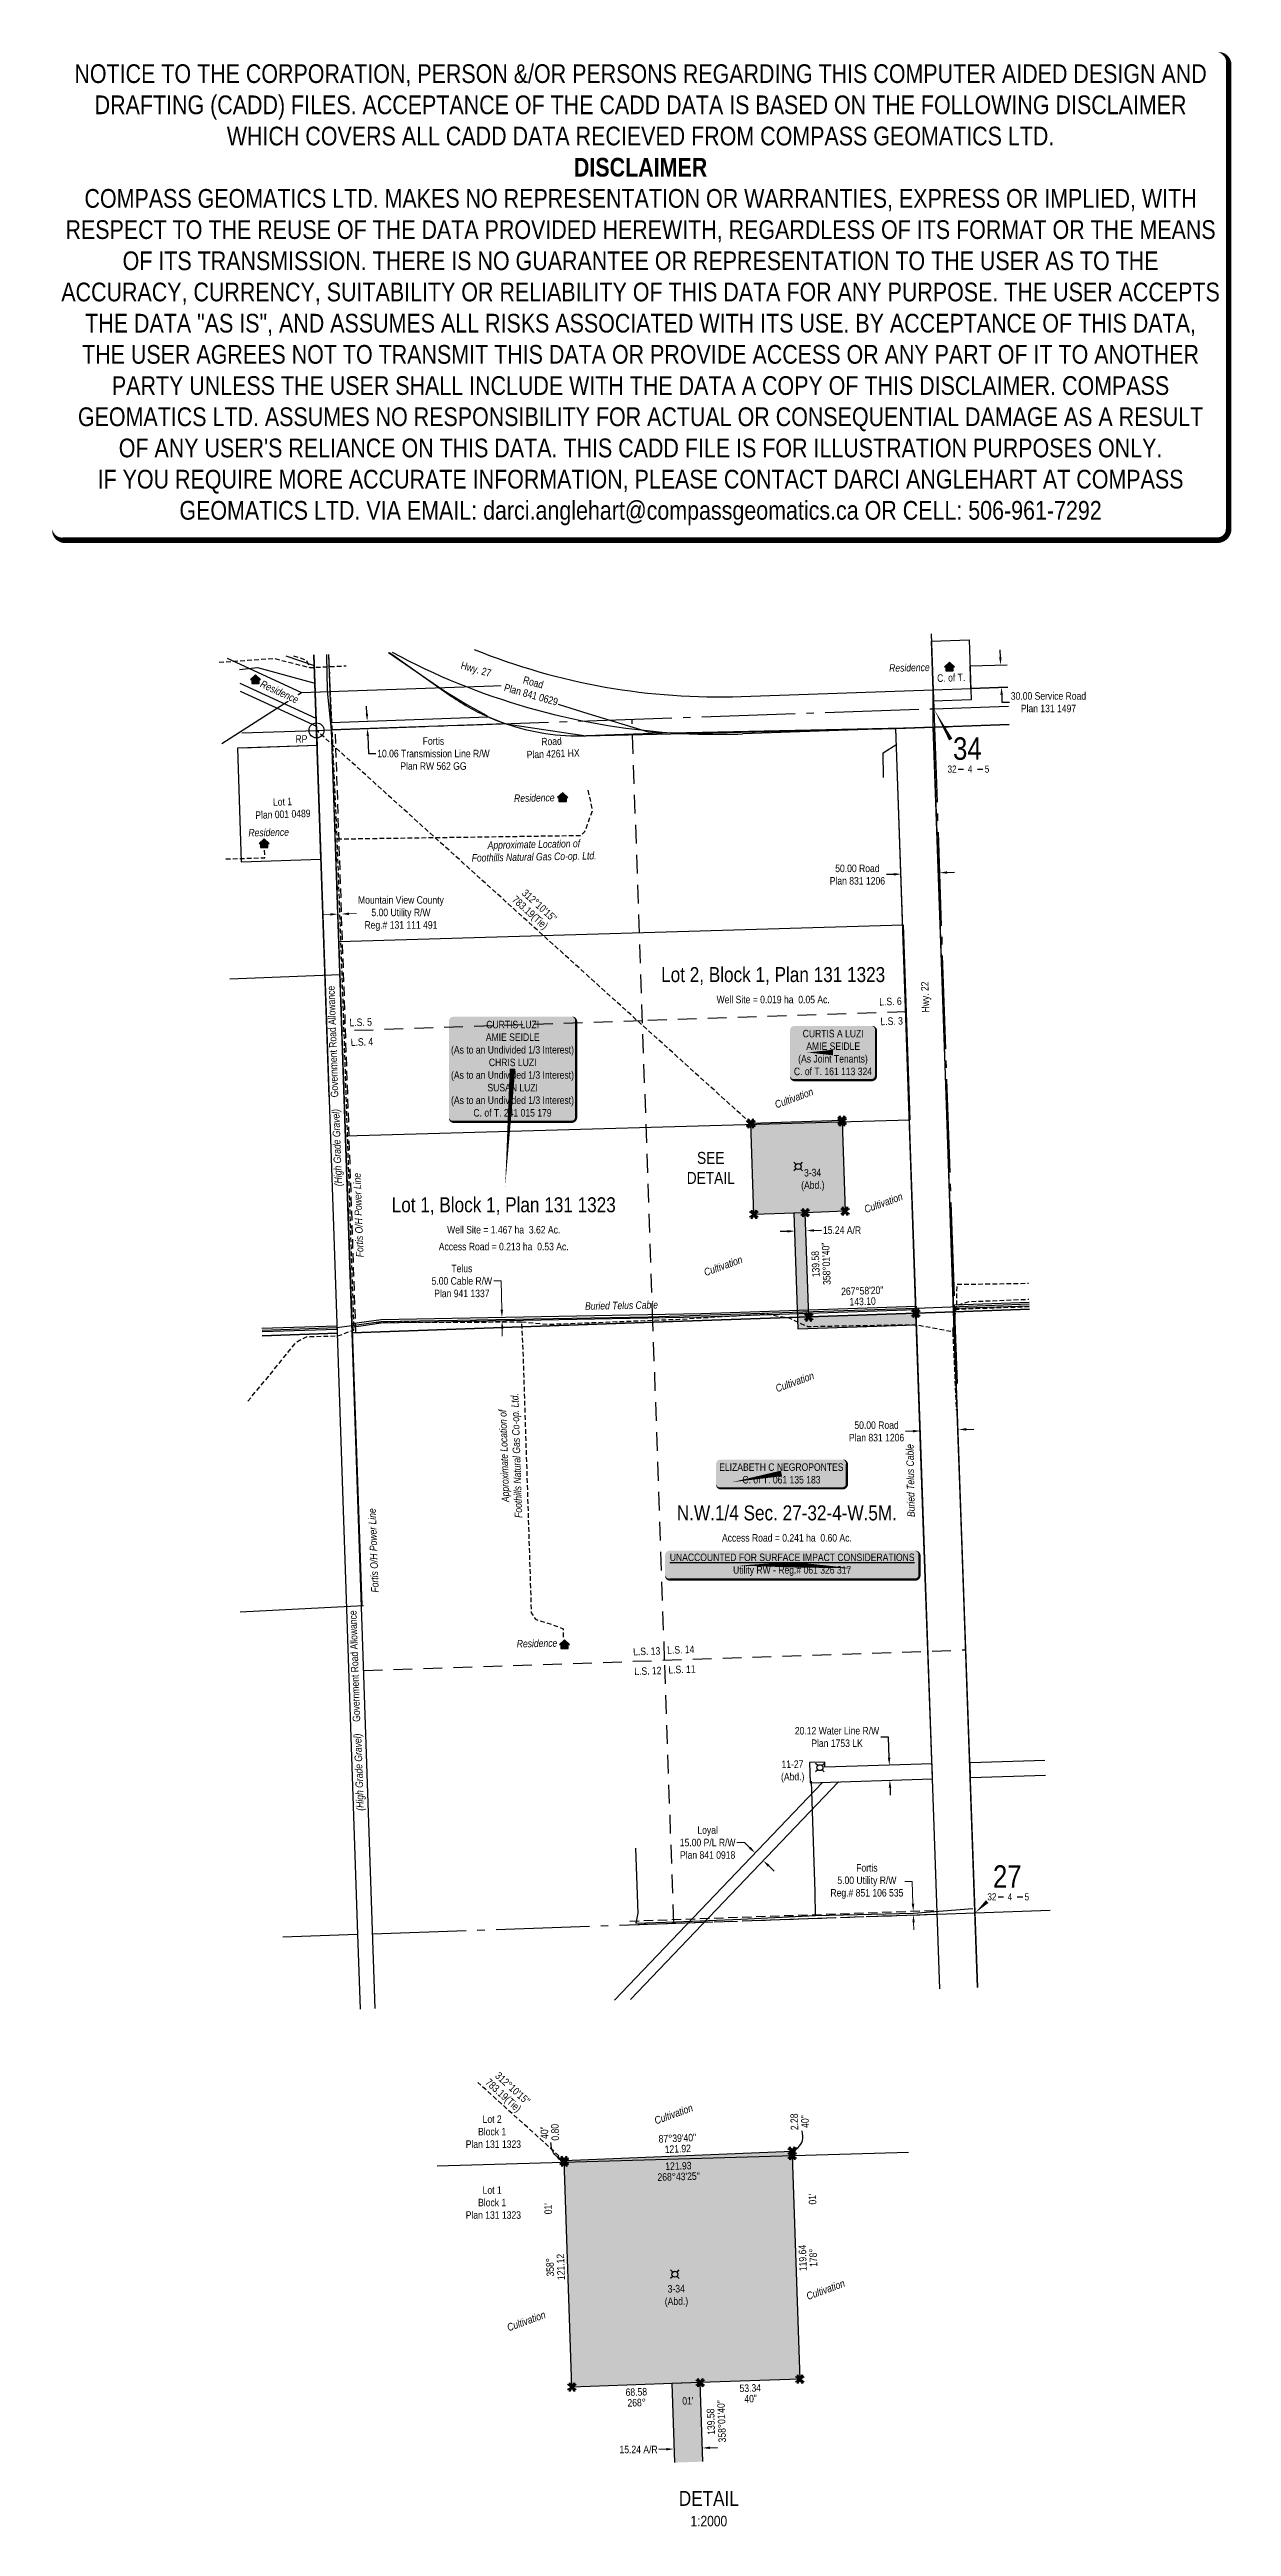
# Model space of a CAD drawing. Extents: x 672217 to 673797, y 5737988 to 5741297.
import ezdxf
from ezdxf.enums import TextEntityAlignment as Align

# ---------------------------------------------------------------- set-up
doc = ezdxf.new("R2010")
doc.units = 0
doc.header["$LTSCALE"] = 5
doc.header["$PDSIZE"] = 0.5
for name, pattern in [('foc-FLOWLINE', [3.75, 2.5, -1.25]), ('foc-LSD', [8, 5, -3]), ('foc-QUARTERLINE', [33, 25, -3, 2, -3]), ('foc-TIELINE', [1.875, 1.25, -0.625]), ('UG_PIPE', [1.875, 1.25, -0.625])]:
    doc.linetypes.add(name, pattern=pattern)
doc.layers.get('Defpoints').update_dxf_attribs({"color": 9})
for name, color, linetype in [('10', 1, 'Continuous'), ('35', 37, 'Continuous'), ('9', 3, 'Continuous'), ('AS-DRILL-T', 8, 'Continuous'), ('AS-OWNER', 7, 'Continuous'), ('AS-PIPE-UG', 44, 'UG_PIPE'), ('AS-POWER', 104, 'foc-POWER'), ('AS-RESIDENCE', 14, 'Continuous'), ('AS-TELUS', 224, 'foc-TEL'), ('C-RW', 13, 'Continuous'), ('C-SYMBOL', 7, 'Continuous'), ('CG-NOTES', 7, 'Continuous'), ('DETAIL-T', 7, 'Continuous'), ('F-EZE', 190, 'foc-FLOWLINE'), ('F-RW', 190, 'Continuous'), ('L-AREAREQUIRED', 7, 'Continuous'), ('L-BD', 7, 'Continuous'), ('L-MON', 1, 'Continuous'), ('L-QSEC', 8, 'foc-QUARTERLINE'), ('L-ROAD-T', 7, 'Continuous'), ('L-SEC', 7, 'Continuous'), ('L-SECLBL', 7, 'Continuous'), ('L-SECTION-LSD', 7, 'foc-LSD'), ('L-TIE', 7, 'foc-TIELINE'), ('L-TITLEDB', 4, 'Continuous'), ('L-TITLEDB-T', 4, 'Continuous'), ('P-PROPOSED', 10, 'Continuous'), ('P-PROPOSED-H', 21, 'Continuous'), ('P-TXT', 4, 'Continuous')]:
    doc.layers.add(name, color=color, linetype=linetype)
for name, color, linetype, lineweight in [('C-RW-T', 13, 'Continuous', 9), ('F-EZE-T', 190, 'Continuous', 9), ('F-RW-T', 190, 'Continuous', 9), ('T-TEXT', 48, 'Continuous', 18)]:
    doc.layers.add(name, color=color, linetype=linetype, lineweight=lineweight)
doc.layers.add('DISCLAIMER', color=7, linetype='Continuous', plot=False)
doc.styles.add('100L', font='ARIALN.TTF', dxfattribs={"height": 11})
doc.styles.add('175L', font='ARIALN.TTF', dxfattribs={"height": 20})
doc.styles.add('80', font='ARIALN.TTF', dxfattribs={"height": 10})
doc.styles.add('80CG', font='ARIALN.TTF', dxfattribs={"height": 10})
doc.styles.add('80L', font='ARIALN.TTF', dxfattribs={"height": 10})
doc.styles.add('80LS', font='ARIALNI.TTF', dxfattribs={"height": 10})
doc.styles.add('foc-LtypeFont', font='ARIALN.TTF', dxfattribs={"height": 7.35})
doc.styles.add('SIMPLEX', font='ARIALN.TTF')
doc.styles.get("Standard").update_dxf_attribs({"font": 'ARIALN.TTF'})
doc.linetypes.add('foc-POWER', pattern='A,6,-1,["P",foc-LtypeFont,S=0.2,R=0,X=-0.625,Y=-0.75],-1.24,4', length=12.24)
doc.linetypes.add('foc-TEL', pattern='A,2,-1,["T",foc-LtypeFont,S=0.2,R=0,X=-0.425,Y=-0.75],-1.24,8', length=12.24)
doc.dimstyles.new('Compass 5 000', dxfattribs={"dimscale": 5, "dimtxt": 9, "dimasz": 2, "dimexe": 0.2, "dimexo": 0.0625, "dimgap": 0.5, "dimtad": 0, "dimtih": 1, "dimtoh": 1, "dimzin": 0, "dimdsep": 46, "dimtxsty": '80CG', "dimcen": 0.1, "dimse1": 1, "dimse2": 1, "dimclrd": 256, "dimclrt": 256, "dimaunit": 1, "dimadec": 4, "dimazin": 0, "dimtfac": 0.06, "dimtofl": 0, "dimtmove": 0, "dimatfit": 1, "dimfxl": 0.2, "dimtolj": 1, "dimtzin": 0, "dimlwd": -1, "dimarcsym": 0})

msp = doc.modelspace()

# ---------------------------------------------------------------- texts
at = {"layer": 'AS-DRILL-T', "attachment_point": 5, "rotation": 1.069905, "style": '80CG'}
for s, insert, char_height, width in [('\\A1;3-34\\P(Abd.)', (673237.247, 5739786.567), 10, 30.59795), ('\\A1;11-27\\P(Abd.)', (673210.344, 5738996.238), 10, 30.59795), ('\\A1;3-34\\P(Abd.)', (673055.026, 5738295.438), 9.998, 76.49488)]:
    msp.add_mtext(s, dxfattribs=dict(at, insert=insert, char_height=char_height, width=width))
at = {"layer": 'AS-PIPE-UG', "char_height": 10, "width": 165.79577, "attachment_point": 5, "style": '80CG'}
for insert, rotation in [((672864.792, 5740225.217), 1.069905), ((672834.627, 5739418.176), 91.819111)]:
    msp.add_mtext('\\A1;{\\fArial Narrow|b0|i1|c0|p34;Approximate Location of\\PFoothills Natural Gas Co-op. Ltd.}', dxfattribs=dict(at, insert=insert, rotation=rotation))
at = {"layer": 'AS-POWER', "char_height": 10, "width": 112.50109, "attachment_point": 5, "rotation": 91.998315, "style": '80CG'}
for insert in [(672630.183, 5739739.632), (672650.412, 5739291.581)]:
    msp.add_mtext('\\A1;{\\fArial Narrow|b0|i1|c0|p34;Fortis O/H Power Line}', dxfattribs=dict(at, insert=insert))
at = {"layer": 'AS-RESIDENCE', "char_height": 10, "width": 53.94038, "attachment_point": 5, "rotation": 1.069905, "style": '80CG'}
for insert in [(673366.391, 5740470.942), (672865.159, 5740296.971), (672510.254, 5740250.87), (672868.813, 5739167.384)]:
    msp.add_mtext('\\A1;{\\fArial Narrow|b0|i1|c0|p34;Residence}', dxfattribs=dict(at, insert=insert))
at = {"layer": 'AS-TELUS', "char_height": 10, "width": 101.59041, "attachment_point": 5, "style": '80CG'}
for insert, rotation in [((672981.705, 5739618.928), 1.069905), ((673367.867, 5739384.983), 91.069905)]:
    msp.add_mtext('\\A1;{\\fArial Narrow|b0|i1|c0|p34;Buried Telus Cable}', dxfattribs=dict(at, insert=insert, rotation=rotation))
at = {"layer": 'C-SYMBOL', "color": 3, "style": '175L'}
for s, p in [('Lot 2, Block 1, Plan 131 1323', (673184.341, 5740044.987)), ('Lot 1, Block 1, Plan 131 1323', (672824.336, 5739737.434)), ('N.W.1/4 Sec. 27-32-4-W.5M.', (673202.722, 5739325.781))]:
    msp.add_text(s, height=20, dxfattribs=at).set_placement(p, align=Align.BOTTOM_CENTER)
at = {"layer": 'DETAIL-T', "color": 3, "attachment_point": 5, "style": '80CG'}
for s, insert, char_height, width in [('SEE\\PDETAIL', (673100.939, 5739802.667), 15.9967, 63.62314), ('DETAIL\\P{\\H0.7x;1:2000}', (673098.384, 5738011.372), 19.99592, 116.95103)]:
    msp.add_mtext(s, dxfattribs=dict(at, insert=insert, char_height=char_height, width=width))
at = {"layer": 'L-AREAREQUIRED', "color": 5, "char_height": 9.99796, "attachment_point": 8, "style": '80L'}
for s, insert in [('Well Site = 0.019 ha  0.05 Ac.', (673184.341, 5740022.491)), ('Well Site = 1.467 ha  3.62 Ac.', (672824.336, 5739714.938)), ('Access Road = 0.213 ha  0.53 Ac.', (672824.336, 5739692.443)), ('Access Road = 0.241 ha  0.60 Ac.', (673202.722, 5739303.285))]:
    msp.add_mtext(s, dxfattribs=dict(at, insert=insert))
at = {"layer": 'L-BD', "style": '80L'}
for s, height, rotation, p in [("312°10'15''", 9.99796, 317.8575, (672872.144, 5740153.164)), ('783.19(Tie)', 9.99796, 317.8575, (672858.835, 5740142.929)), ('783.19(Tie)', 9.99796, 317.8575, (672823.051, 5738562.811)), ("312°10'15''", 9.99796, 317.8575, (672836.361, 5738573.046)), ("268°43'25''", 9.99796, 1.6463, (673058.146, 5738455.086)), ('121.93', 9.998, 1.6463, (673057.736, 5738469.327))]:
    msp.add_text(s, height=height, rotation=rotation, dxfattribs=at).set_placement(p, align=Align.MIDDLE)
at = {"layer": 'L-BD'}
for s, rotation, p in [('139.58', 91.97567, (673241.008, 5739674.112)), ('358°01\'40"', 91.97567, (673255.246, 5739674.603)), ('267°58\'20"', 1.97567, (673303.41, 5739638.555)), ('143.10', 1.97567, (673303.901, 5739624.316)), ('40"', 91.97567, (672878.666, 5738513.781)), ('0.80', 91.97567, (672892.904, 5738514.272)), ('2.28', 91.97567, (673212.646, 5738528.198)), ("40''", 91.97567, (673226.885, 5738528.689)), ('87°39\'40"', 2.341763, (673056.36, 5738506.394)), ('121.92', 2.341763, (673056.943, 5738492.159)), ("01'", 91.97567, (672883.661, 5738412.186)), ("01'", 91.97567, (673236.844, 5738425.151)), ('121.12', 91.97567, (672900.539, 5738334.334)), ('119.64', 91.97567, (673223.749, 5738346.202)), ('178°', 91.97567, (673237.988, 5738346.693)), ('358°', 91.97567, (672886.301, 5738333.843)), ('68.58', 1.97567, (673001.508, 5738167.309)), ('268°', 1.97567, (673001.999, 5738153.07)), ("01'", 1.97567, (673070.381, 5738155.55)), ('358°01\'40"', 91.97567, (673115.402, 5738128.093)), ('53.34', 1.97567, (673153.787, 5738172.562)), ('40"', 1.97567, (673154.278, 5738158.323)), ('139.58', 91.97567, (673101.163, 5738127.602))]:
    msp.add_text(s, height=9.998, rotation=rotation, dxfattribs=at).set_placement(p, align=Align.MIDDLE_CENTER)
at = {"layer": 'L-ROAD-T', "style": '80L'}
for p in [(672595.808, 5739971.437), (672625.102, 5739137.046)]:
    msp.add_text('Government Road Allowance', height=10, rotation=91.955332, dxfattribs=at).set_placement(p, align=Align.MIDDLE_CENTER)
at = {"layer": 'L-SECTION-LSD', "style": '100L'}
for s, p in [('L.S. 6', (673326.297, 5740019.566)), ('L.S. 3', (673327.907, 5739993.259)), ('L.S. 5', (672618.464, 5739991.811)), ('L.S. 4', (672620.074, 5739965.504)), ('L.S. 13', (672997.356, 5739151.334)), ('L.S. 14', (673042.929, 5739153.404)), ('L.S. 12', (672998.966, 5739125.027)), ('L.S. 11', (673044.539, 5739127.097))]:
    msp.add_text(s, height=10, rotation=1.973222, dxfattribs=at).set_placement(p)
at = {"layer": 'L-TITLEDB', "char_height": 10, "attachment_point": 5, "style": '80CG'}
for s, insert, rotation in [('\\A1;Hwy. 27', (672786.957, 5740467.491), 344.257725), ('\\A1;Hwy. 22', (673388.957, 5740031.088), 91.964325)]:
    msp.add_mtext(s, dxfattribs=dict(at, insert=insert, rotation=rotation))
at = {"layer": 'L-TITLEDB', "char_height": 10, "attachment_point": 5, "rotation": 2.005448, "style": '80CG'}
for s, insert, width in [('\\A1;C. of T.', (673422.238, 5740457.514), 36.68254), ('\\A1;Road\\P Plan 4261 HX', (672888.494, 5740364.222), 101.59041), ('\\A1;Lot 1\\PPlan 001 0489', (672529.017, 5740283.487), 73.47653)]:
    msp.add_mtext(s, dxfattribs=dict(at, insert=insert, width=width))
at = {"layer": 'L-TITLEDB-T', "char_height": 9.99796, "width": 76.61916, "attachment_point": 2, "style": '175L'}
for s, insert in [('Lot 2\\PBlock 1\\P Plan 131 1323', (672808.889, 5738536.746)), ('Lot 1\\PBlock 1\\P Plan 131 1323', (672808.889, 5738442.027))]:
    msp.add_mtext(s, dxfattribs=dict(at, insert=insert))
at = {"layer": 'T-TEXT', "style": '80LS'}
for s, height, rotation, p in [('Cultivation', 9.99796, 20, (673212.147, 5739896.019)), ('(High Grade Gravel)', 10, 91.955332, (672601.425, 5739829.776)), ('Cultivation', 9.99796, 20, (673331.626, 5739756.099)), ('Cultivation', 9.99796, 20, (673117.511, 5739671.875)), ('Cultivation', 9.99796, 20, (673213.173, 5739516.721)), ('(High Grade Gravel)', 10, 91.955332, (672630.719, 5738995.385)), ('Cultivation', 9.99796, 20, (673051.303, 5738538.553)), ('Cultivation', 9.99796, 20, (673254.39, 5738303.987)), ('Cultivation', 9.99796, 20, (672854.446, 5738262.087))]:
    msp.add_text(s, height=height, rotation=rotation, dxfattribs=at).set_placement(p, align=Align.MIDDLE_CENTER)

# ---------------------------------------------------------------- blocks, each defined once
blk = doc.blocks.new('L-SECLBL')
at = {"layer": '9', "color": 7}
for p, q in [((-5.1, -27.8), (-12.3, -27.8)), ((20.7, -27.8), (13.5, -27.8))]:
    blk.add_line(p, q, dxfattribs=at)
at = {"layer": '10', "color": 2, "style": 'SIMPLEX'}
blk.add_attdef('SEC', text='', height=30, dxfattribs=at).set_placement((0, 0), align=Align.MIDDLE)
at = {"layer": '10', "color": 5, "style": '80L'}
blk.add_attdef('TWP', text='', height=9.5, dxfattribs=at).set_placement((-14.4, -27.4), align=Align.MIDDLE_RIGHT)
blk.add_attdef('RGE', text='', height=9.5, dxfattribs=at).set_placement((3.6, -27.4), align=Align.MIDDLE_CENTER)
blk.add_attdef('MER', text='', height=9.5, dxfattribs=at).set_placement((23.2, -27.4), align=Align.MIDDLE_LEFT)
blk = doc.blocks.new('*D22')
at = {"layer": 'Defpoints', "color": 0, "transparency": 16777216}
for p in [(673465.9, 5740474), (673488.3, 5740474.7), (673467, 5740444)]:
    blk.add_point(p, dxfattribs=at)
at = {"layer": 'L-TITLEDB', "transparency": 16777216}
for p, q in [((673488, 5740484.7), (673487.6, 5740494.7)), ((673489.7, 5740434.8), (673490, 5740424.8)), ((673490, 5740424.8), (673500, 5740424.8))]:
    blk.add_line(p, q, dxfattribs=at)
for points in [[(673489.6, 5740484.8), (673486.3, 5740484.7), (673488.3, 5740474.7)], [(673491.4, 5740434.8), (673488, 5740434.7), (673489.3, 5740444.8)]]:
    blk.add_solid(points, dxfattribs=at)
at = {"layer": 'L-TITLEDB', "transparency": 16777216, "insert": (673552.2, 5740424.8), "char_height": 10, "attachment_point": 5, "style": '80CG'}
blk.add_mtext('\\A1;30.00 Service Road\\PPlan 131 1497', dxfattribs=at)
blk = doc.blocks.new('*D23')
at = {"layer": 'Defpoints', "color": 0, "transparency": 16777216}
for p in [(673355.6, 5740195.2), (673369.7, 5739782.9), (673420.8, 5739784.6)]:
    blk.add_point(p, dxfattribs=at)
at = {"layer": 'L-TITLEDB-T', "transparency": 16777216}
for p, q in [((673345.6, 5740194.9), (673335.6, 5740194.5)), ((673416.7, 5740197.3), (673426.7, 5740197.7))]:
    blk.add_line(p, q, dxfattribs=at)
for points in [[(673345.5, 5740196.6), (673345.7, 5740193.2), (673355.6, 5740195.2)], [(673416.6, 5740199), (673416.7, 5740195.7), (673406.7, 5740197)]]:
    blk.add_solid(points, dxfattribs=at)
at = {"layer": 'L-TITLEDB-T', "transparency": 16777216, "insert": (673296.9, 5740194.5), "char_height": 10, "attachment_point": 5, "style": '80CG'}
blk.add_mtext('\\A1;50.00 Road\\PPlan 831 1206', dxfattribs=at)
blk = doc.blocks.new('*D24')
at = {"layer": 'Defpoints', "color": 0, "transparency": 16777216}
for p in [(672822, 5739603.1), (672832.9, 5739603.3), (672833, 5739598.3)]:
    blk.add_point(p, dxfattribs=at)
at = {"layer": 'F-RW-T', "transparency": 16777216}
for p, q in [((672821.1, 5739651.6), (672811.1, 5739651.6)), ((672821.8, 5739613.1), (672821.1, 5739651.6)), ((672822.2, 5739588.1), (672822.4, 5739578.1))]:
    blk.add_line(p, q, dxfattribs=at)
for points in [[(672823.4, 5739613.1), (672820.1, 5739613.1), (672822, 5739603.1)], [(672823.9, 5739588.1), (672820.6, 5739588.1), (672822.1, 5739598.1)]]:
    blk.add_solid(points, dxfattribs=at)
at = {"layer": 'F-RW-T', "transparency": 16777216, "insert": (672768.4, 5739651.6), "char_height": 10, "attachment_point": 5, "style": '80CG'}
blk.add_mtext('\\A1;Telus\\P5.00 Cable R/W\\PPlan 941 1337', dxfattribs=at)
blk = doc.blocks.new('*D25')
at = {"layer": 'Defpoints', "color": 0, "transparency": 16777216}
for p in [(672714, 5740402.2), (672642.3, 5740389.6), (672714.4, 5740392.2)]:
    blk.add_point(p, dxfattribs=at)
at = {"layer": 'F-RW', "transparency": 16777216}
for p, q in [((672641.6, 5740409.7), (672641.2, 5740419.7)), ((672642.6, 5740379.6), (672643.5, 5740356.2)), ((672643.5, 5740356.2), (672653.5, 5740356.2))]:
    blk.add_line(p, q, dxfattribs=at)
for points in [[(672643.2, 5740409.7), (672639.9, 5740409.6), (672641.9, 5740399.7)], [(672644.3, 5740379.7), (672641, 5740379.6), (672642.3, 5740389.6)]]:
    blk.add_solid(points, dxfattribs=at)
at = {"layer": 'F-RW', "transparency": 16777216, "insert": (672730.4, 5740356.2), "char_height": 10, "attachment_point": 5, "style": '80CG'}
blk.add_mtext('\\A1;Fortis\\P10.06 Transmission Line R/W\\PPlan RW 562 GG', dxfattribs=at)
blk = doc.blocks.new('*U26')
at = {"layer": '35', "color": 3}
blk.add_circle((0, 0), 10, dxfattribs=at)
at = {"layer": '35', "color": 3, "style": '80'}
blk.add_attdef('RP_001', (-28.1, -16.4), '', height=10, dxfattribs=at)
blk = doc.blocks.new('res_occ')
for points in [[(0.1, 0.89), (-1.26, -0.37), (1.46, -0.37)], [(-0.9, -1.43), (1.1, -1.43), (1.1, -0.37), (-0.9, -0.37)]]:
    blk.add_hatch(color=14).paths.add_polyline_path(points)
at = {"color": 14}
for points in [[(0.1, 0.89), (-1.26, -0.37), (1.46, -0.37)], [(-0.9, -1.43), (1.1, -1.43), (1.1, -0.37), (-0.9, -0.37)]]:
    blk.add_lwpolyline(points, close=True, dxfattribs=at)
blk = doc.blocks.new('*D27')
at = {"layer": 'C-RW-T', "transparency": 16777216}
for p, q in [((673145.9, 5738901.3), (673135.9, 5738901.3)), ((673153.1, 5738894.4), (673145.9, 5738901.3)), ((673178.4, 5738870.2), (673185.6, 5738863.3))]:
    blk.add_line(p, q, dxfattribs=at)
for points in [[(673154.3, 5738895.6), (673152, 5738893.2), (673160.3, 5738887.5)], [(673179.5, 5738871.4), (673177.2, 5738869), (673171.2, 5738877.1)]]:
    blk.add_solid(points, dxfattribs=at)
at = {"layer": 'Defpoints', "color": 0, "transparency": 16777216}
for p in [(673160.3, 5738887.5), (673145.9, 5738872.3), (673156.7, 5738862)]:
    blk.add_point(p, dxfattribs=at)
at = {"layer": 'C-RW-T', "transparency": 16777216, "insert": (673096.8, 5738901.3), "char_height": 10, "attachment_point": 5, "style": '80CG'}
blk.add_mtext('\\A1;Loyal\\P15.00 P/L R/W\\PPlan 841 0918', dxfattribs=at)
blk = doc.blocks.new('*D28')
at = {"layer": 'Defpoints', "color": 0, "transparency": 16777216}
for p in [(673297, 5739003.3), (673297.6, 5738983.3), (673339.6, 5739004.6)]:
    blk.add_point(p, dxfattribs=at)
at = {"layer": 'F-RW', "transparency": 16777216}
for p, q in [((673338.4, 5739042.3), (673328.4, 5739042.3)), ((673339.2, 5739014.6), (673338.4, 5739042.3)), ((673340.5, 5738974.6), (673340.8, 5738964.6))]:
    blk.add_line(p, q, dxfattribs=at)
for points in [[(673340.9, 5739014.7), (673337.6, 5739014.6), (673339.6, 5739004.6)], [(673342.2, 5738974.7), (673338.8, 5738974.6), (673340.2, 5738984.6)]]:
    blk.add_solid(points, dxfattribs=at)
at = {"layer": 'F-RW', "transparency": 16777216, "insert": (673269.7, 5739042.3), "char_height": 10, "attachment_point": 5, "style": '80CG'}
blk.add_mtext('\\A1;20.12 Water Line R/W\\PPlan 1753 LK', dxfattribs=at)
blk = doc.blocks.new('*D29')
at = {"layer": 'Defpoints', "color": 0, "transparency": 16777216}
for p in [(673381.2, 5739451.3), (673381.4, 5739447.4), (673432.5, 5739449.1)]:
    blk.add_point(p, dxfattribs=at)
at = {"layer": 'L-TITLEDB-T', "transparency": 16777216}
for p, q in [((673371.2, 5739451), (673361.3, 5739450.6)), ((673442.3, 5739453.4), (673452.3, 5739453.7))]:
    blk.add_line(p, q, dxfattribs=at)
for points in [[(673371.2, 5739452.6), (673371.3, 5739449.3), (673381.2, 5739451.3)], [(673442.3, 5739455.1), (673442.4, 5739451.7), (673432.3, 5739453.1)]]:
    blk.add_solid(points, dxfattribs=at)
at = {"layer": 'L-TITLEDB-T', "transparency": 16777216, "insert": (673322.5, 5739450.6), "char_height": 10, "attachment_point": 5, "style": '80CG'}
blk.add_mtext('\\A1;50.00 Road\\PPlan 831 1206', dxfattribs=at)
blk = doc.blocks.new('TEMP')
h = blk.add_hatch(color=255)
h.dxf.hatch_style = 1
h.paths.add_polyline_path([(0, 0.25), (-0.67, 1.15), (-0.67, 0.67), (-1.15, 0.67), (-0.25, 0), (-1.15, -0.67), (-0.67, -0.67), (-0.67, -1.15), (0, -0.25), (0.67, -1.15), (0.67, -0.67), (1.15, -0.67), (0.25, 0), (1.15, 0.67), (0.67, 0.67), (0.67, 1.15)])
h.paths.add_polyline_path([(0.57, 0.85), (0.57, 0.57), (0.85, 0.57), (0.08, 0), (0.85, -0.57), (0.57, -0.57), (0.57, -0.85), (0, -0.08), (-0.57, -0.85), (-0.57, -0.57), (-0.85, -0.57), (-0.08, 0), (-0.85, 0.57), (-0.57, 0.57), (-0.57, 0.85), (0, 0.08)], flags=16)
h = blk.add_hatch(color=1)
h.dxf.hatch_style = 1
h.paths.add_polyline_path([(0, 0.08), (-0.57, 0.85), (-0.57, 0.57), (-0.85, 0.57), (-0.08, 0), (-0.85, -0.57), (-0.57, -0.57), (-0.57, -0.85), (0, -0.08), (0.57, -0.85), (0.57, -0.57), (0.85, -0.57), (0.08, 0), (0.85, 0.57), (0.57, 0.57), (0.57, 0.85)])
at = {"color": 1}
for p, q in [((-0.08, 0), (0.08, 0)), ((0, 0.08), (0, -0.08))]:
    blk.add_line(p, q, dxfattribs=at)
at = {"color": 255, "flags": 128}
blk.add_lwpolyline([(-0.25, 0), (-1.15, 0.67), (-0.67, 0.67), (-0.67, 1.15), (0, 0.25), (0.67, 1.15), (0.67, 0.67), (1.15, 0.67), (0.25, 0), (1.15, -0.67), (0.67, -0.67), (0.67, -1.15), (0, -0.25), (-0.67, -1.15), (-0.67, -0.67), (-1.15, -0.67)], close=True, dxfattribs=at)
at = {"color": 1, "flags": 128}
blk.add_lwpolyline([(-0.08, 0), (-0.85, 0.57), (-0.57, 0.57), (-0.57, 0.85), (0, 0.08), (0.57, 0.85), (0.57, 0.57), (0.85, 0.57), (0.08, 0), (0.85, -0.57), (0.57, -0.57), (0.57, -0.85), (0, -0.08), (-0.57, -0.85), (-0.57, -0.57), (-0.85, -0.57)], close=True, dxfattribs=at)
blk = doc.blocks.new('*D30')
at = {"layer": 'Defpoints', "color": 0, "transparency": 16777216}
for p in [(673212.9, 5739735.2), (673228.2, 5739735.7), (673228.8, 5739718.8)]:
    blk.add_point(p, dxfattribs=at)
at = {"layer": 'P-TXT', "transparency": 16777216}
for p, q in [((673203.5, 5739717.9), (673193.5, 5739717.6)), ((673238.8, 5739719.1), (673249.1, 5739719.5))]:
    blk.add_line(p, q, dxfattribs=at)
for points in [[(673203.5, 5739719.6), (673203.6, 5739716.3), (673213.5, 5739718.3)], [(673238.7, 5739720.8), (673238.8, 5739717.5), (673228.8, 5739718.8)]]:
    blk.add_solid(points, dxfattribs=at)
at = {"layer": 'P-TXT', "transparency": 16777216, "insert": (673276.4, 5739719.5), "char_height": 10, "attachment_point": 5, "style": '80CG'}
blk.add_mtext('\\A1;15.24 A/R', dxfattribs=at)
blk = doc.blocks.new('A$C4D14367F')
for p, q in [((0.57, 1.71), (0, 2.28)), ((0.57, 0.57), (0, 0)), ((1.71, 1.71), (2.28, 2.28)), ((2.28, 0), (1.71, 0.57))]:
    blk.add_line(p, q)
blk.add_circle((1.14, 1.14), 0.8)
blk = doc.blocks.new('*U32')
h = blk.add_hatch(color=59)
edge = h.paths.add_edge_path()
edge.add_line((-81.5, -20), (81.5, -20))
edge.add_arc((81.5, -14), 6, 270, 360)
edge.add_line((87.5, -14), (87.5, 12.5))
edge.add_arc((81.5, 12.5), 6, 0, 90)
edge.add_line((81.5, 18.5), (-81.5, 18.5))
edge.add_arc((-81.5, 12.5), 6, 90, 180)
edge.add_line((-87.5, 12.5), (-87.5, -14))
edge.add_arc((-81.5, -14), 6, 180, 270)
at = {"color": 1, "flags": 128}
blk.add_lwpolyline([(-81.5, -20, 3, 3, 0), (81.5, -20, 3, 3, 0.414214), (87.5, -14, 3, 3, 0), (87.5, 12.5, 3, 0, 0.414214), (81.5, 18.5, 0, 0, 0), (-81.5, 18.5, 0, 0, 0.414214), (-87.5, 12.5, 0, 0, 0), (-87.5, -14, 0, 3, 0.414214)], format="xyseb", close=True, dxfattribs=at)
blk.add_lwpolyline([(-66.5, -11.8, 0, 7.5, 0), (0, 0, 0, 0, 0)], format="xyseb", dxfattribs=at)
at = {"color": 1, "style": '80'}
blk.add_attdef('ENTER_TEXT_001', (-36, -5), '', height=10, dxfattribs=at)
blk = doc.blocks.new('*U38')
h = blk.add_hatch(color=59)
edge = h.paths.add_edge_path()
edge.add_line((-79, -71), (79, -71))
edge.add_arc((79, -65), 6, 270, 360)
edge.add_line((85, -65), (85, 63.5))
edge.add_arc((79, 63.5), 6, 0, 90)
edge.add_line((79, 69.5), (-79, 69.5))
edge.add_arc((-79, 63.5), 6, 90, 180)
edge.add_line((-85, 63.5), (-85, -65))
edge.add_arc((-79, -65), 6, 180, 270)
at = {"color": 1, "flags": 128}
blk.add_lwpolyline([(-79, -71, 3, 3, 0), (79, -71, 3, 3, 0.414214), (85, -65, 3, 3, 0), (85, 63.5, 3, 0, 0.414214), (79, 69.5, 0, 0, 0), (-79, 69.5, 0, 0, 0.414214), (-85, 63.5, 0, 0, 0), (-85, -65, 0, 3, 0.414214)], format="xyseb", close=True, dxfattribs=at)
blk.add_lwpolyline([(-9.9, -158.6, 0, 7.5, 0), (0, 0, 0, 0, 0)], format="xyseb", dxfattribs=at)
at = {"color": 1, "style": '80'}
blk.add_attdef('ENTER_TEXT_001', (-36, -5), '', height=10, dxfattribs=at)
blk = doc.blocks.new('*U33')
h = blk.add_hatch(color=59)
edge = h.paths.add_edge_path()
edge.add_line((-51.5, -37), (51.5, -37))
edge.add_arc((51.5, -31), 6, 270, 360)
edge.add_line((57.5, -31), (57.5, 29.5))
edge.add_arc((51.5, 29.5), 6, 0, 90)
edge.add_line((51.5, 35.5), (-51.5, 35.5))
edge.add_arc((-51.5, 29.5), 6, 90, 180)
edge.add_line((-57.5, 29.5), (-57.5, -31))
edge.add_arc((-51.5, -31), 6, 180, 270)
at = {"color": 1, "flags": 128}
blk.add_lwpolyline([(-51.5, -37, 3, 3, 0), (51.5, -37, 3, 3, 0.414214), (57.5, -31, 3, 3, 0), (57.5, 29.5, 3, 0, 0.414214), (51.5, 35.5, 0, 0, 0), (-51.5, 35.5, 0, 0, 0.414214), (-57.5, 29.5, 0, 0, 0), (-57.5, -31, 0, 3, 0.414214)], format="xyseb", close=True, dxfattribs=at)
blk.add_lwpolyline([(-34.1, 0, 0, 7.5, 0), (0, 0, 0, 0, 0)], format="xyseb", dxfattribs=at)
at = {"color": 1, "style": '80'}
blk.add_attdef('ENTER_TEXT_001', (-36, -5), '', height=10, dxfattribs=at)
blk = doc.blocks.new('*U36')
h = blk.add_hatch(color=255)
edge = h.paths.add_edge_path()
edge.add_line((-164, -20), (164, -20))
edge.add_arc((164, -14), 6, 270, 360)
edge.add_line((170, -14), (170, 12.5))
edge.add_arc((164, 12.5), 6, 0, 90)
edge.add_line((164, 18.5), (-164, 18.5))
edge.add_arc((-164, 12.5), 6, 90, 180)
edge.add_line((-170, 12.5), (-170, -14))
edge.add_arc((-164, -14), 6, 180, 270)
at = {"color": 1, "flags": 128}
blk.add_lwpolyline([(-164, -20, 3, 3, 0), (164, -20, 3, 3, 0.414214), (170, -14, 3, 3, 0), (170, 12.5, 3, 0, 0.414214), (164, 18.5, 0, 0, 0), (-164, 18.5, 0, 0, 0.414214), (-170, 12.5, 0, 0, 0), (-170, -14, 0, 3, 0.414214)], format="xyseb", close=True, dxfattribs=at)
for points in [[(-71, -1.2, 0, 7.5, 0), (0, 0, 0, 0, 0)], [(80.3, -4.9, 0, 7.5, 0), (0, 0, 0, 0, 0)]]:
    blk.add_lwpolyline(points, format="xyseb", dxfattribs=at)
at = {"color": 1, "style": '80'}
blk.add_attdef('ENTER_TEXT_001', (-26.8, -4.9), '', height=10, dxfattribs=at)
blk = doc.blocks.new('*D34')
at = {"layer": 'Defpoints', "color": 0, "transparency": 16777216}
for p in [(672602.7, 5740140.9), (672607.7, 5740141.9), (672607.7, 5740141.1)]:
    blk.add_point(p, dxfattribs=at)
at = {"layer": 'F-EZE-T', "transparency": 16777216}
for p, q in [((672592.7, 5740141.3), (672582.7, 5740141)), ((672617.7, 5740142.2), (672627.7, 5740142.5))]:
    blk.add_line(p, q, dxfattribs=at)
for points in [[(672592.6, 5740143), (672592.7, 5740139.7), (672602.7, 5740141.7)], [(672617.6, 5740143.9), (672617.7, 5740140.5), (672607.7, 5740141.9)]]:
    blk.add_solid(points, dxfattribs=at)
at = {"layer": 'F-EZE-T', "transparency": 16777216, "insert": (672687, 5740142.5), "char_height": 10, "attachment_point": 5, "style": '80CG'}
blk.add_mtext('\\A1;Mountain View County\\P5.00 Utility R/W\\PReg.# 131 111 491', dxfattribs=at)
blk = doc.blocks.new('*D35')
at = {"layer": 'Defpoints', "color": 0, "transparency": 16777216}
for p in [(673361.4, 5738809.3), (673361.6, 5738804.3), (673371.6, 5738809.6)]:
    blk.add_point(p, dxfattribs=at)
at = {"layer": 'F-EZE-T', "transparency": 16777216}
for p, q in [((673370.2, 5738849.4), (673360.2, 5738849.4)), ((673371.2, 5738819.6), (673370.2, 5738849.4)), ((673372.1, 5738794.7), (673372.4, 5738784.7))]:
    blk.add_line(p, q, dxfattribs=at)
for points in [[(673372.9, 5738819.7), (673369.5, 5738819.6), (673371.6, 5738809.6)], [(673373.7, 5738794.7), (673370.4, 5738794.6), (673371.7, 5738804.6)]]:
    blk.add_solid(points, dxfattribs=at)
at = {"layer": 'F-EZE-T', "transparency": 16777216, "insert": (673309.6, 5738849.4), "char_height": 10, "attachment_point": 5, "style": '80CG'}
blk.add_mtext('\\A1;Fortis\\P5.00 Utility R/W\\PReg.# 851 106 535', dxfattribs=at)
blk = doc.blocks.new('*D37')
at = {"layer": 'Defpoints', "color": 0, "transparency": 16777216}
for p in [(673049.4, 5738159.9), (673087.5, 5738161.2), (673089.9, 5738092.4)]:
    blk.add_point(p, dxfattribs=at)
at = {"layer": 'P-TXT', "transparency": 16777216}
for p, q in [((673041.8, 5738090.7), (673031.8, 5738090.4)), ((673099.8, 5738092.7), (673109.8, 5738093.1))]:
    blk.add_line(p, q, dxfattribs=at)
for points in [[(673041.7, 5738092.4), (673041.8, 5738089.1), (673051.8, 5738091.1)], [(673099.8, 5738094.4), (673099.9, 5738091.1), (673089.9, 5738092.4)]]:
    blk.add_solid(points, dxfattribs=at)
at = {"layer": 'P-TXT', "transparency": 16777216, "insert": (673004.5, 5738090.4), "char_height": 10, "attachment_point": 5, "style": '80CG'}
blk.add_mtext('\\A1;15.24 A/R', dxfattribs=at)
blk = doc.blocks.new('Disclaimer_Legal')
at = {"layer": 'DISCLAIMER', "color": 254, "flags": 128}
blk.add_lwpolyline([(-3613, -1105, 37.5, 37.5, 0), (4096, -1105, 37.5, 37.5, 0.414214), (4171, -1030, 37.5, 37.5, 0), (4171, 2079, 37.5, 0, 0.414214), (4096, 2154, 0, 0, 0), (-3613, 2154, 0, 0, 0.414214), (-3688, 2079, 0, 0, 0), (-3688, -1030, 0, 37.5, 0.414214)], format="xyseb", close=True, dxfattribs=at)
at = {"layer": 'DISCLAIMER', "color": 254, "insert": (242, 534), "char_height": 125, "width": 7717.57, "attachment_point": 5, "style": '80'}
blk.add_mtext('NOTICE TO THE CORPORATION, PERSON &/OR PERSONS REGARDING THIS COMPUTER AIDED DESIGN AND DRAFTING (CADD) FILES. ACCEPTANCE OF THE CADD DATA IS BASED ON THE FOLLOWING DISCLAIMER WHICH COVERS ALL CADD DATA RECIEVED FROM COMPASS GEOMATICS LTD.\\P{\\fArial Narrow|b1|i0|c0|p34;DISCLAIMER}\\PCOMPASS GEOMATICS LTD. MAKES NO REPRESENTATION OR WARRANTIES, EXPRESS OR IMPLIED, WITH RESPECT TO THE REUSE OF THE DATA PROVIDED HEREWITH, REGARDLESS OF ITS FORMAT OR THE MEANS OF ITS TRANSMISSION. THERE IS NO GUARANTEE OR REPRESENTATION TO THE USER AS TO THE ACCURACY, CURRENCY, SUITABILITY OR RELIABILITY OF THIS DATA FOR ANY PURPOSE. THE USER ACCEPTS THE DATA "AS IS", AND ASSUMES ALL RISKS ASSOCIATED WITH ITS USE. BY ACCEPTANCE OF THIS DATA, THE USER AGREES NOT TO TRANSMIT THIS DATA OR PROVIDE ACCESS OR ANY PART OF IT TO ANOTHER PARTY UNLESS THE USER SHALL INCLUDE WITH THE DATA A COPY OF THIS DISCLAIMER. COMPASS GEOMATICS LTD. ASSUMES NO RESPONSIBILITY FOR ACTUAL OR CONSEQUENTIAL DAMAGE AS A RESULT OF ANY USER\'S RELIANCE ON THIS DATA. THIS CADD FILE IS FOR ILLUSTRATION PURPOSES ONLY.\\PIF YOU REQUIRE MORE ACCURATE INFORMATION, PLEASE CONTACT DARCI ANGLEHART AT COMPASS GEOMATICS LTD. VIA EMAIL: darci.anglehart@compassgeomatics.ca OR CELL: 506-961-7292', dxfattribs=at)

# ---------------------------------------------------------------- dimensions: what is measured, and where the dimension line sits
at = {"layer": 'C-RW-T'}
dim = msp.add_linear_dim(base=(673160.349, 5738887.466), p1=(673156.733, 5738862.022), p2=(673145.917, 5738872.346), angle=136.33425, text='Loyal\\P15.00 P/L R/W\\PPlan 841 0918', dimstyle='Compass 5 000', dxfattribs=at)
dim.commit()
dim.dimension.update_dxf_attribs({"geometry": '*D27', "text_midpoint": (673096.795, 5738901.275), "dimtype": 161})
at = {"layer": 'F-EZE-T'}
for base, p1, p2, angle, text, picture, middle in [((672607.68, 5740141.862), (672602.711, 5740140.881), (672607.708, 5740141.052), 1.955366, 'Mountain View County\\P5.00 Utility R/W\\PReg.# 131 111 491', '*D34', (672687, 5740142.544)), ((673371.559, 5738809.642), (673361.61, 5738804.294), (673361.437, 5738809.291), 91.985358, 'Fortis\\P5.00 Utility R/W\\PReg.# 851 106 535', '*D35', (673309.63, 5738849.358))]:
    dim = msp.add_linear_dim(base=base, p1=p1, p2=p2, angle=angle, text=text, dimstyle='Compass 5 000', dxfattribs=at)
    dim.commit()
    dim.dimension.update_dxf_attribs({"geometry": picture, "text_midpoint": middle, "dimtype": 161})
at = {"layer": 'F-RW'}
for base, p1, p2, angle, text, picture, middle in [((672642.278, 5740389.633), (672714.049, 5740402.241), (672714.406, 5740392.194), 272.033303, 'Fortis\\P10.06 Transmission Line R/W\\PPlan RW 562 GG', '*D25', (672730.433, 5740356.194)), ((673339.56, 5739004.631), (673297.628, 5738983.254), (673296.993, 5739003.283), 91.815091, '20.12 Water Line R/W\\PPlan 1753 LK', '*D28', (673269.727, 5739042.303))]:
    dim = msp.add_linear_dim(base=base, p1=p1, p2=p2, angle=angle, text=text, dimstyle='Compass 5 000', dxfattribs=at)
    dim.commit()
    dim.dimension.update_dxf_attribs({"geometry": picture, "text_midpoint": middle, "dimtype": 161})
at = {"layer": 'F-RW-T'}
dim = msp.add_linear_dim(base=(672821.96, 5739603.085), p1=(672833.014, 5739598.293), p2=(672832.92, 5739603.29), angle=91.069905, text='Telus\\P5.00 Cable R/W\\PPlan 941 1337', dimstyle='Compass 5 000', dxfattribs=at)
dim.commit()
dim.dimension.update_dxf_attribs({"geometry": '*D24', "text_midpoint": (672768.405, 5739651.561), "dimtype": 161})
at = {"layer": 'L-TITLEDB'}
dim = msp.add_linear_dim(base=(673488.317, 5740474.731), p1=(673466.964, 5740443.98), p2=(673465.932, 5740473.96), angle=91.971871, text='30.00 Service Road\\PPlan 131 1497', dimstyle='Compass 5 000', dxfattribs=at)
dim.commit()
dim.dimension.update_dxf_attribs({"geometry": '*D22', "text_midpoint": (673552.199, 5740424.763), "dimtype": 161})
at = {"layer": 'L-TITLEDB-T'}
dim = msp.add_linear_dim(base=(673355.6, 5740195.233), p1=(673420.817, 5739784.649), p2=(673369.742, 5739782.897), angle=181.964346, text='50.00 Road\\PPlan 831 1206', dimstyle='Compass 5 000', dxfattribs=at)
dim.commit()
dim.dimension.update_dxf_attribs({"geometry": '*D23', "text_midpoint": (673296.877, 5740194.548), "dimtype": 161})
dim = msp.add_aligned_dim(p1=(673432.455, 5739449.12), p2=(673381.379, 5739447.369), distance=-3.944, text='50.00 Road\\PPlan 831 1206', dimstyle='Compass 5 000', dxfattribs=at)
dim.commit()
dim.dimension.update_dxf_attribs({"geometry": '*D29', "text_midpoint": (673322.521, 5739450.625)})
at = {"layer": 'P-TXT'}
for base, p1, p2, picture, middle in [((673228.762, 5739718.803), (673212.948, 5739735.176), (673228.179, 5739735.701), '*D30', (673276.402, 5739719.505)), ((673089.851, 5738092.394), (673049.399, 5738159.923), (673087.476, 5738161.236), '*D37', (673004.504, 5738090.391))]:
    dim = msp.add_linear_dim(base=base, p1=p1, p2=p2, angle=1.97567, text='15.24 A/R', dimstyle='Compass 5 000', dxfattribs=at)
    dim.commit()
    dim.dimension.update_dxf_attribs({"geometry": picture, "text_midpoint": middle, "dimtype": 161})

# ---------------------------------------------------------------- hatches: boundary and pattern name
at = {"layer": 'P-PROPOSED-H'}
h = msp.add_hatch(color=256, dxfattribs=at)
h.dxf.hatch_style = 1
h.paths.add_polyline_path([(673276.313, 5739866.533), (673276.391, 5739864.255), (673280.508, 5739744.71), (673227.21, 5739742.875), (673158.685, 5739740.515), (673154.49, 5739862.338)])
h = msp.add_hatch(color=256, dxfattribs=at)
h.dxf.hatch_style = 1
h.paths.add_polyline_path([(673374.994, 5739608.468), (673232.013, 5739603.405), (673227.21, 5739742.875), (673211.982, 5739742.37), (673217.31, 5739587.638), (673375.536, 5739593.241)])
h = msp.add_hatch(color=256, dxfattribs=at)
h.dxf.hatch_style = 1
h.paths.add_polyline_path([(673209.575, 5738488.894), (673209.772, 5738483.199), (673220.081, 5738184.352), (673086.837, 5738179.756), (672915.524, 5738173.847), (672905.086, 5738476.443)])
h = msp.add_hatch(color=256, dxfattribs=at)
h.dxf.hatch_style = 1
h.paths.add_polyline_path([(673052.409, 5738072.897), (673090.478, 5738074.211), (673086.837, 5738179.756), (673048.768, 5738178.443)])

# ---------------------------------------------------------------- linework, layer by layer
at = {"layer": 'AS-PIPE-UG', "flags": 128}
for points in [[(672443.931, 5740478.278), (672517.214, 5740483.452), (672565.297, 5740471.198), (672613.667, 5740473.414)], [(672482.276, 5739490.898), (672510.074, 5739524.027), (672547.065, 5739570.087), (672561.484, 5739577.294), (672602.772, 5739578.252), (672624.058, 5739586.019), (672624.179, 5739592.576), (672609.095, 5740043.376), (672601.663, 5740246.7), (672590.577, 5740488.656)], [(672543.363, 5740487.045), (672560.25, 5740481.171), (672565.297, 5740471.198)], [(672601.913, 5740242.192), (672914.004, 5740246.713), (672927.813, 5740247.01), (672932.804, 5740251.99), (672935.716, 5740260.209), (672942.787, 5740279.872), (672941.317, 5740288.968), (672937.186, 5740307.754)], [(672452.889, 5740215.447), (672505.319, 5740217.172), (672503.793, 5740238.009)], [(673429.586, 5739619.211), (673430.196, 5739647.16), (673525.466, 5739648.559)], [(672848.078, 5739596.943), (672883.433, 5739593.704), (673059.291, 5739600.56), (673174.922, 5739607.672), (673205.091, 5739602.301), (673230.657, 5739590.857), (673346.981, 5739592.935), (673375.875, 5739593.218), (673424.317, 5739583.974), (673429.059, 5739479.235)], [(673424.317, 5739583.974), (673429.586, 5739619.211), (673446.14, 5739624.042), (673526.201, 5739627.23)], [(673526.555, 5739616.943), (673429.059, 5739613.597)], [(672653.808, 5739596.268), (672848.078, 5739596.943), (672850.241, 5739550.519), (672861.111, 5739208.272), (672866.629, 5739199.756), (672895.024, 5739190.565), (672903.731, 5739186.935), (672903.98, 5739173.359)]]:
    msp.add_lwpolyline(points, dxfattribs=at)
at = {"layer": 'AS-POWER', "flags": 128}
for points in [[(672454.657, 5740483.897), (672554.039, 5740437.783)], [(672635.368, 5739217.853), (672594.277, 5740387.929), (672588.811, 5740439.889), (672587.901, 5740488.564)], [(672447.633, 5740369.671), (672554.039, 5740437.783), (672628.769, 5740440.388), (672823.594, 5740447.338), (672865.714, 5740432.034), (672936.922, 5740409.685), (673017.392, 5740385.434), (673048.497, 5740384.08), (673399.913, 5740391.603), (673418.744, 5740392.195)], [(673457.934, 5738707.527), (673398.095, 5740391.523), (673398.191, 5740441.576), (673448.442, 5740443.34), (673498.131, 5740445.027)], [(672458.348, 5740055.276), (672605.432, 5740061.198)], [(672472.127, 5739209.5), (672637.032, 5739217.867)], [(673240.916, 5738803.772), (673240.658, 5738835.265), (673235.399, 5738983.368)], [(673000.233, 5738893.885), (673003.507, 5738807.193), (673001.051, 5738793.699), (673054.103, 5738795.595), (673141.214, 5738798.818), (673241.038, 5738803.694), (673371.742, 5738806.968), (673451.088, 5738813.411)]]:
    msp.add_lwpolyline(points, dxfattribs=at)
at = {"layer": 'AS-TELUS', "flags": 128}
for points in [[(672590.891, 5739897.648), (672570.684, 5740487.977)], [(672670.462, 5740491.381), (672744.094, 5740440.455), (672774.846, 5740421.764), (672800.856, 5740407.364), (672803.428, 5740405.416), (672826.974, 5740396.19), (672934.389, 5740380.061), (673348.926, 5740389.808), (673499.853, 5740395.072)], [(673331.868, 5740324.326), (673331.342, 5740357.336), (673349.532, 5740368.848)], [(673407.104, 5738705.784), (673348.135, 5740389.78)], [(672501.427, 5739585.956), (672601.372, 5739589.251), (672621.492, 5739592.147), (672660.713, 5739597.47), (673017.919, 5739603.705), (673375.542, 5739615.351), (673526.414, 5739621.028)]]:
    msp.add_lwpolyline(points, dxfattribs=at)
at = {"layer": 'C-RW', "flags": 128}
msp.add_lwpolyline([(672972.529, 5738690.689), (673250.285, 5738981.692), (673271.633, 5738982.431), (672993.947, 5738691.432)], dxfattribs=at)
at = {"layer": 'F-EZE', "flags": 128}
msp.add_lwpolyline([(672626.77, 5739582.717), (672599.274, 5740388.099), (672594.277, 5740387.929), (672621.773, 5739582.547)], close=True, dxfattribs=at)
for points in [[(672992.906, 5738796.516), (673403.7, 5738810.756)], [(672993.08, 5738791.519), (673403.873, 5738805.759)]]:
    msp.add_lwpolyline(points, dxfattribs=at)
at = {"layer": 'F-RW', "flags": 128}
for points in [[(672472.32, 5740439.751), (672573.988, 5740392.709), (672573.635, 5740402.948), (672471.97, 5740449.988)], [(673526.635, 5739618.109), (673426.695, 5739614.656), (673426.523, 5739619.653), (673526.463, 5739623.106)], [(672501.341, 5739588.482), (672601.331, 5739591.85), (672601.501, 5739586.853), (672501.512, 5739583.484)], [(673548.102, 5738991.108), (673448.212, 5738987.955), (673447.481, 5739008.099), (673547.409, 5739011.229)]]:
    msp.add_lwpolyline(points, dxfattribs=at)
for points in [[(672594.277, 5740387.929), (672593.928, 5740397.974), (672803.428, 5740405.416), (672813.978, 5740400.997), (672826.974, 5740396.19)], [(672621.406, 5739594.657), (672660.401, 5739600.068), (673088.073, 5739608.055), (673375.402, 5739617.866), (673375.573, 5739612.869), (673088.205, 5739603.057), (672660.787, 5739595.077), (672621.579, 5739589.637)], [(673397.478, 5738986.417), (673396.819, 5739006.446), (673253.398, 5739001.901), (673253.233, 5739008.678), (673233.043, 5739008.193), (673233.986, 5738981.067)]]:
    msp.add_lwpolyline(points, close=True, dxfattribs=at)
at = {"layer": 'L-QSEC'}
for p, q in [((673395.523, 5740516.116), (673398.981, 5740416.106)), ((672594.277, 5740387.929), (673398.981, 5740416.106)), ((673398.981, 5740416.106), (673499.008, 5740419.609)), ((673398.981, 5740416.106), (673426.846, 5739610.316)), ((672474.232, 5740383.769), (672574.176, 5740387.224)), ((672574.176, 5740387.224), (672594.277, 5740387.929)), ((673426.846, 5739610.316), (673430.137, 5739514.714)), ((672529.053, 5738775.384), (672628.994, 5738778.832)), ((672649.133, 5738779.596), (673403.873, 5738805.759)), ((673403.873, 5738805.759), (673454.365, 5738807.463)), ((673454.365, 5738807.463), (673554.305, 5738810.924))]:
    msp.add_line(p, q, dxfattribs=at)
at = {"layer": 'L-SEC'}
for p, q in [((672570.689, 5740487.977), (672574.176, 5740387.224)), ((672594.277, 5740387.929), (672590.79, 5740488.663)), ((672574.176, 5740387.224), (672587.925, 5739984.539)), ((672608.025, 5739985.238), (672594.277, 5740387.929)), ((672587.925, 5739984.539), (672601.672, 5739581.853)), ((672621.773, 5739582.547), (672608.025, 5739985.238)), ((673426.846, 5739610.316), (673024.309, 5739596.431)), ((673024.309, 5739596.431), (673426.846, 5739610.316)), ((673526.775, 5739614.048), (673426.846, 5739610.316)), ((673426.846, 5739610.316), (673526.775, 5739614.048)), ((672501.729, 5739578.483), (672601.672, 5739581.853)), ((672601.672, 5739581.853), (672501.729, 5739578.483)), ((672601.672, 5739581.853), (672628.994, 5738778.832)), ((673024.309, 5739596.431), (672621.773, 5739582.547)), ((672621.773, 5739582.547), (673024.309, 5739596.431)), ((672652.697, 5738679.594), (672621.773, 5739582.547)), ((672628.994, 5738778.832), (672632.456, 5738678.892))]:
    msp.add_line(p, q, dxfattribs=at)
at = {"layer": 'L-SECLBL', "flags": 128}
for points in [[(673398.981, 5740416.106, 0, 5, 0), (673421.595, 5740374.988, 0, 0, 0)], [(673454.365, 5738807.463, 0, 5, 0), (673470.374, 5738822.49, 0, 0, 0)]]:
    msp.add_lwpolyline(points, format="xyseb", dxfattribs=at)
at = {"layer": 'L-SECTION-LSD'}
for p, q in [((673023.719, 5739596.411), (672995.794, 5740401.988)), ((673361.906, 5740011.343), (673009.754, 5739999.264)), ((673009.754, 5739999.264), (672608.016, 5739985.484)), ((673039.37, 5739144.925), (673023.719, 5739596.411)), ((672637.235, 5739131.07), (673442.386, 5739158.81)), ((673051.55, 5738793.546), (673039.37, 5739144.925))]:
    msp.add_line(p, q, dxfattribs=at)
at = {"layer": 'L-TIE'}
for p, q in [((673154.49, 5739862.338), (672574.176, 5740387.224)), ((672905.086, 5738476.443), (672789.932, 5738580.647))]:
    msp.add_line(p, q, dxfattribs=at)
at = {"layer": 'L-TITLEDB', "linetype": 'Continuous'}
for p, q in [((672671.7, 5740491.423), (672751.58, 5740434.821)), ((673141.499, 5740432.534), (673398.191, 5740441.576)), ((673498.13, 5740445.057), (673448.442, 5740443.34)), ((673048.497, 5740384.08), (672934.389, 5740380.061))]:
    msp.add_line(p, q, dxfattribs=at)
at = {"layer": 'L-TITLEDB'}
for p, q in [((672603.945, 5740105.189), (673357.93, 5740127.266)), ((672612.83, 5739845.395), (672603.945, 5740105.189)), ((673357.93, 5740127.266), (673366.855, 5739867.066)), ((672612.83, 5739845.395), (673366.855, 5739867.066)), ((672621.773, 5739582.547), (672612.83, 5739845.395)), ((673375.721, 5739608.553), (672621.773, 5739582.547)), ((672735.196, 5738469.559), (673365.272, 5738487.668))]:
    msp.add_line(p, q, dxfattribs=at)
at = {"layer": 'L-TITLEDB', "flags": 128}
for points in [[(673398.633, 5740426.159), (673395.843, 5740506.561), (673446.187, 5740508.327), (673448.977, 5740427.921)], [(672468.528, 5740363.449), (672473.717, 5740211.468), (672580.051, 5740215.134), (672574.862, 5740367.115)]]:
    msp.add_lwpolyline(points, close=True, dxfattribs=at)
for points in [[(672471.335, 5740468.602), (672495.448, 5740471.214), (672571.995, 5740450.508)], [(672474.232, 5740383.769), (672574.176, 5740387.224), (672574.862, 5740367.115), (672474.918, 5740363.676)], [(673407.104, 5738705.784), (673397.117, 5738986.557), (673385.397, 5739316.011), (673374.977, 5739608.957), (673361.869, 5739990.274), (673348.078, 5740390.169), (673398.038, 5740391.887), (673411.829, 5739991.991), (673424.936, 5739610.704), (673435.356, 5739317.789), (673447.075, 5738988.334), (673457.064, 5738707.517)]]:
    msp.add_lwpolyline(points, dxfattribs=at)
at = {"layer": 'L-TITLEDB', "linetype": 'Continuous'}
for points in [[(672533.407, 5740486.705), (672571.18, 5740474.132), (672570.703, 5740487.978)], [(673499.853, 5740395.072), (673399.913, 5740391.603), (673348.926, 5740389.808), (673143.254, 5740382.564)]]:
    msp.add_lwpolyline(points, dxfattribs=at)
for centre, radius, start, end in [((673110.635, 5741301.384), 919.406, 241.742085, 266.124728), ((673110.701, 5741301.416), 869.428, 248.001306, 272.030067), ((672923.815, 5740678.097), 298.073, 234.702267, 246.178856), ((672923.845, 5740678.083), 298.073, 246.172464, 251.035072), ((672924.202, 5740677.942), 298.056, 250.961386, 271.958622), ((673110.568, 5741301.493), 919.51, 266.129331, 272.037094)]:
    msp.add_arc(centre, radius, start, end, dxfattribs=at)
at = {"layer": 'L-TITLEDB-T', "flags": 128}
msp.add_lwpolyline([(673498.131, 5740445.027), (673448.442, 5740443.34), (673447.401, 5740473.322), (673497.098, 5740475.018)], dxfattribs=at)
at = {"layer": 'P-PROPOSED', "flags": 128}
for points in [[(673276.313, 5739866.533), (673276.391, 5739864.255), (673280.508, 5739744.71), (673227.21, 5739742.875), (673158.685, 5739740.515), (673154.49, 5739862.338)], [(673374.994, 5739608.468), (673232.013, 5739603.405), (673227.21, 5739742.875), (673211.982, 5739742.37), (673217.31, 5739587.638), (673375.536, 5739593.241)], [(673209.575, 5738488.894), (673209.772, 5738483.199), (673220.081, 5738184.352), (673086.837, 5738179.756), (672915.524, 5738173.847), (672905.086, 5738476.443)]]:
    msp.add_lwpolyline(points, close=True, dxfattribs=at)
msp.add_lwpolyline([(673090.478, 5738074.211), (673086.837, 5738179.756), (673048.768, 5738178.443), (673052.409, 5738072.897)], dxfattribs=at)

# ---------------------------------------------------------------- block references
at = {"xscale": 0.2, "yscale": 0.2, "zscale": 0.2}
msp.add_blockref('Disclaimer_Legal', (672958.776, 5740862.374), dxfattribs=at)
at = {"layer": 'AS-DRILL-T'}
for p, xscale, yscale, zscale in [((673212.137, 5739798.765), 4.998979999999998, 4.998979999999998, 4.998979999999998), ((673241.147, 5738995.681), 4.998979999999998, 4.998979999999998, 4.998979999999998), ((673047.371, 5738318.896), 4.99898, 4.99898, 4.99898)]:
    msp.add_blockref('A$C4D14367F', p, dxfattribs=dict(at, xscale=xscale, yscale=yscale, zscale=zscale))
at = {"layer": 'AS-OWNER'}
ref = msp.add_blockref('*U38', (672836.09, 5739935.248), dxfattribs=at)
ref.add_attrib('ENTER_TEXT_001', 'CURTIS LUZI', (672801.005, 5739989.188), dxfattribs={"layer": '0', "color": 1, "height": 10, "style": '80'})
ref.add_attrib('ENTER_TEXT_002', 'AMIE SEIDLE', (672800.429, 5739972.344), dxfattribs={"layer": '0', "color": 1, "height": 10, "style": '80'})
ref.add_attrib('ENTER_TEXT_003', '(As to an Undivided 1/3 Interest)', (672753.942, 5739955.507), dxfattribs={"layer": '0', "color": 1, "height": 10, "style": '80'})
ref.add_attrib('ENTER_TEXT_004', 'CHRIS LUZI', (672804.504, 5739938.663), dxfattribs={"layer": '0', "color": 1, "height": 10, "style": '80'})
ref.add_attrib('ENTER_TEXT_005', '(As to an Undivided 1/3 Interest)', (672753.942, 5739921.826), dxfattribs={"layer": '0', "color": 1, "height": 10, "style": '80'})
ref.add_attrib('ENTER_TEXT_006', 'SUSAN LUZI', (672802.605, 5739904.982), dxfattribs={"layer": '0', "color": 1, "height": 10, "style": '80'})
ref.add_attrib('ENTER_TEXT_007', '(As to an Undivided 1/3 Interest)', (672753.942, 5739888.144), dxfattribs={"layer": '0', "color": 1, "height": 10, "style": '80'})
ref.add_attrib('ENTER_TEXT_008', 'C. of T. 241 015 179', (672783.846, 5739871.3), dxfattribs={"layer": '0', "color": 1, "height": 10, "style": '80'})
ref = msp.add_blockref('*U33', (673264.283, 5739956.869), dxfattribs=at)
ref.add_attrib('ENTER_TEXT_001', 'CURTIS A LUZI', (673223.785, 5739977.128), dxfattribs={"layer": '0', "color": 1, "height": 10, "style": '80'})
ref.add_attrib('ENTER_TEXT_002', 'AMIE SEIDLE', (673228.621, 5739960.284), dxfattribs={"layer": '0', "color": 1, "height": 10, "style": '80'})
ref.add_attrib('ENTER_TEXT_003', '(As Joint Tenants)', (673217.803, 5739943.447), dxfattribs={"layer": '0', "color": 1, "height": 10, "style": '80'})
ref.add_attrib('ENTER_TEXT_004', 'C. of T. 161 113 324', (673212.063, 5739926.603), dxfattribs={"layer": '0', "color": 1, "height": 10, "style": '80'})
ref = msp.add_blockref('*U32', (673195.463, 5739394.529), dxfattribs=at)
ref.add_attrib('ENTER_TEXT_001', 'ELIZABETH C NEGROPONTES', (673112.244, 5739397.948), dxfattribs={"layer": '0', "color": 1, "height": 10, "style": '80'})
ref.add_attrib('ENTER_TEXT_002', 'C. of T. 061 135 183', (673143.233, 5739381.104), dxfattribs={"layer": '0', "color": 1, "height": 10, "style": '80'})
at = {"layer": 'AS-RESIDENCE', "xscale": 4.999999999999995, "yscale": 4.999999999999995, "zscale": 4.999999999999995}
for p in [(673419.576, 5740474.005), (672492.092, 5740457.068), (672902.677, 5740299.292), (672503.793, 5740238.009), (672905.062, 5739167.893)]:
    msp.add_blockref('res_occ', p, dxfattribs=at)
at = {"layer": 'CG-NOTES'}
ref = msp.add_blockref('*U36', (673209.932, 5739272.621), dxfattribs=at)
ref.add_attrib('ENTER_TEXT_001', '%%UUNACCOUNTED FOR SURFACE IMPACT CONSIDERATIONS', (673046.249, 5739277.421), dxfattribs={"layer": '0', "color": 1, "height": 10, "style": '80'})
ref.add_attrib('ENTER_TEXT_002', 'Utility RW - Reg.# 061 326 317', (673130.809, 5739260.584), dxfattribs={"layer": '0', "color": 1, "height": 10, "style": '80'})
at = {"layer": 'L-MON', "color": 3, "xscale": 4.99898, "yscale": 4.99898, "zscale": 4.99898}
for p in [(673276.313, 5739866.533), (673154.517, 5739861.539), (673276.391, 5739864.255), (673158.685, 5739740.515), (673227.21, 5739742.875), (673280.508, 5739744.71), (673232.013, 5739603.405), (673374.994, 5739608.468), (673209.575, 5738488.894), (673209.772, 5738483.199), (672905.155, 5738474.444), (673086.837, 5738179.756), (673220.081, 5738184.352), (672915.524, 5738173.847)]:
    msp.add_blockref('TEMP', p, dxfattribs=at)
at = {"layer": 'L-MON', "xscale": 4.99898, "yscale": 4.99898, "zscale": 4.99898}
for p in [(673154.49, 5739862.338), (673154.517, 5739861.539), (672905.086, 5738476.443), (672905.155, 5738474.444)]:
    msp.add_blockref('TEMP', p, dxfattribs=at)
at = {"layer": 'L-SECLBL'}
for p, values in [((673443.856, 5740362.94), {'SEC': '34', 'TWP': '32', 'RGE': '4', 'MER': '5'}), ((673497.122, 5738856.226), {'SEC': '27', 'TWP': '32', 'RGE': '4', 'MER': '5'})]:
    msp.add_blockref('L-SECLBL', p, dxfattribs=at).add_auto_attribs(values)
at = {"layer": 'L-TITLEDB-T'}
msp.add_blockref('*U26', (672574.176, 5740387.224), dxfattribs=at).add_auto_attribs({'RP_001': 'RP'})

msp.set_redraw_order([(e.dxf.handle, doc.entitydb.next_handle()) for e in msp.query("TEXT MTEXT ATTDEF DIMENSION ARC_DIMENSION")])  # texts and dimensions are drawn at this point

# ---------------------------------------------------------------- leaders
at = {"layer": 'L-AREAREQUIRED', "path_type": 1}
for points in [[(673209.827, 5738485.938), (673223.49, 5738503.082), (673223.331, 5738516.099)], [(672902.426, 5738474.275), (672888.658, 5738491.783), (672887.344, 5738500.448)]]:
    msp.add_leader(points, dimstyle='Compass 5 000', override={"dimgap": 0.5, "dimtad": 0}, dxfattribs=at)

# ---------------------------------------------------------------- next in the draw order: texts
at = {"layer": 'AS-RESIDENCE', "insert": (672524.646, 5740438.768), "char_height": 10, "width": 53.94038, "attachment_point": 5, "rotation": 335.170087, "style": '80CG', "bg_fill": 3, "box_fill_scale": 1.15, "bg_fill_color": 256, "bg_fill_true_color": 256, "bg_fill_transparency": 0}
msp.add_mtext('\\A1;{\\fArial Narrow|b0|i1|c0|p34;Residence}', dxfattribs=at)
at = {"layer": 'L-TITLEDB', "insert": (672861.557, 5740443.364), "char_height": 10, "width": 76.61432, "attachment_point": 5, "rotation": 344.257725, "style": '80CG', "bg_fill": 3, "box_fill_scale": 1.15, "bg_fill_color": 256, "bg_fill_true_color": 256, "bg_fill_transparency": 0}
msp.add_mtext('\\A1;Road\\P Plan 841 0629', dxfattribs=at)

doc.saveas('drawing.dxf')
